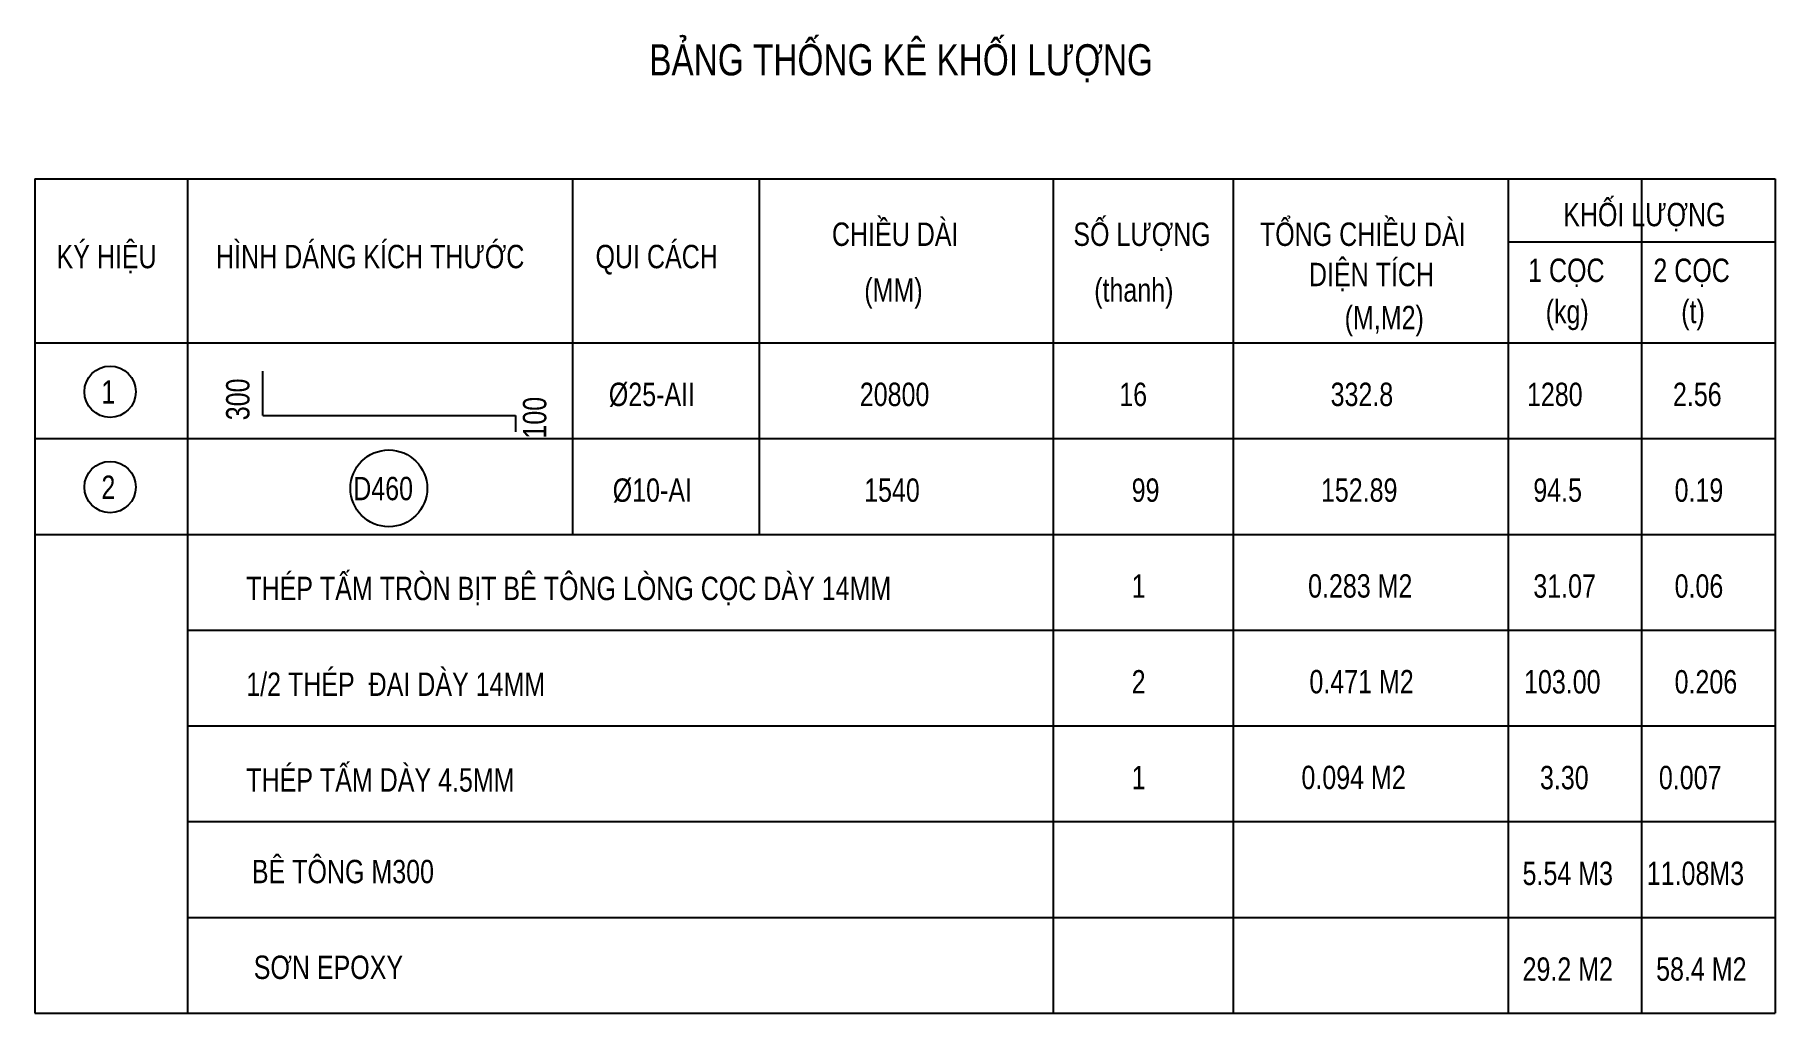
# Model space of a CAD drawing. Header units: millimetres. Extents: x -73021 to 3450336, y 75330 to 1037285.
# Drawn here: x 10482 to 16064, y 107048 to 110187 of the extents above; entities that cross this region are included whole.
import ezdxf

# ---------------------------------------------------------------- set-up
doc = ezdxf.new("R2010")
doc.units = ezdxf.units.MM
for name, color, linetype in [('03_Dimension line', 4, 'Continuous'), ('DIM', 4, 'Continuous'), ('MAINLINE', 1, 'Continuous')]:
    doc.layers.add(name, color=color, linetype=linetype)
doc.styles.add('Ghi chu', font='vn_vni.shx', dxfattribs={"width": 0.8})

msp = doc.modelspace()

# ---------------------------------------------------------------- texts
at = {"layer": '03_Dimension line', "color": 3, "style": 'Ghi chu', "width": 0.8}
msp.add_text('BAÛNG THOÁNG KEÂ KHOÁI LÖÔÏNG', height=100, dxfattribs=at).set_placement((12452.86, 110056.97))
at = {"layer": 'DIM', "style": 'Ghi chu', "width": 0.8}
for s, p in [('KHOÁI LÖÔÏNG', (15384.1, 109573.06)), ('CHIEÀU DAØI', (13038.98, 109509.91)), ('SOÁ LÖÔÏNG', (13813.05, 109509.91)), ('TOÅNG CHIEÀU DAØI', (14411.52, 109509.91)), ('KYÙ HIEÄU', (10551.94, 109438.31)), ('HÌNH DAÙNG KÍCH THÖÔÙC', (11063.77, 109438.31)), ('QUI CAÙCH', (12280.7, 109438.31)), ('DIEÄN TÍCH', (14568.58, 109380.71)), ('1 COÏC', (15271.55, 109394.21)), ('2 COÏC', (15673.3, 109394.21)), ('(MM)', (13142.59, 109331.06)), ('(thanh)', (13879.93, 109331.06)), ('(M,M2)', (14683.22, 109242.54)), ('(kg)', (15327.89, 109261.82)), ('(t)', (15762.61, 109261.82)), ('1', (10695.97, 109003.99)), ('%%C25-AII', (12323.38, 108996.11)), ('20800', (13128.27, 108996.11)), ('16', (13960.39, 108996.11)), ('332.8', (14638.16, 108996.11)), ('1280', (15267.83, 108996.11)), ('2.56', (15736.07, 108996.11)), ('2', (10695.97, 108698.15)), ('D460', (11503.57, 108693.99)), ('%%C10-AI', (12335.87, 108688.86)), ('1540', (13142.17, 108688.86)), ('99', (14000.18, 108688.86)), ('152.89', (14607.22, 108688.86)), ('94.5', (15288.31, 108688.86)), ('0.19', (15741.39, 108688.86)), ('THEÙP TAÁM TROØN BÒT BEÂ TOÂNG LOØNG COÏC DAØY 14MM', (11160.53, 108373.47)), ('1', (14000.18, 108381.18)), ('0.283 M2', (14565.9, 108381.6)), ('31.07', (15288.31, 108381.18)), ('0.06', (15741.39, 108381.18)), ('1/2 THEÙP  ÑAI DAØY 14MM', (11160.53, 108066.21)), ('2', (14000.18, 108073.93)), ('0.471 M2', (14570.15, 108074.35)), ('103.00', (15258.55, 108073.93)), ('0.206', (15741.39, 108073.93)), ('THEÙP TAÁM DAØY 4.5MM', (11160.53, 107758.96)), ('1', (14000.18, 107766.67)), ('0.094 M2', (14544.64, 107767.09)), ('3.30', (15309.56, 107766.67)), ('0.007', (15690.93, 107766.67)), ('BEÂ TOÂNG M300', (11178.46, 107465.2)), ('5.54 M3', (15253.81, 107459.42)), ('11.08M3', (15652.12, 107459.42)), ('SÔN EPOXY ', (11184.47, 107157.94)), ('29.2 M2', (15253.81, 107152.16)), ('58.4 M2', (15682.15, 107152.16))]:
    msp.add_text(s, height=75, dxfattribs=at).set_placement(p)
for s, p in [('300', (11170.77, 108950.61)), ('100', (12122.86, 108891.71))]:
    msp.add_text(s, height=75, rotation=90, dxfattribs=at).set_placement(p)

# ---------------------------------------------------------------- linework, layer by layer
at = {"layer": 'DIM'}
for centre in [(10723.89, 109042.09), (10723.89, 108736.24)]:
    msp.add_circle(centre, 82.29, dxfattribs=at)
at = {"layer": 'DIM', "color": 6}
msp.add_circle((11617.68, 108732.09), 123.19, dxfattribs=at)
at = {"layer": 'MAINLINE'}
for p, q in [((10482.36, 109724.96), (10482.36, 109198.96)), ((10482.36, 109724.96), (10482.36, 107048.18)), ((10482.36, 109724.96), (16063.98, 109724.96)), ((10971.66, 109724.96), (10971.66, 108277.2)), ((12206.56, 109724.96), (12206.56, 108584.45)), ((12805.79, 109724.96), (12805.79, 108584.45)), ((13747.92, 109724.96), (13747.92, 108277.2)), ((14325.76, 109724.96), (14325.76, 108277.2)), ((15207.29, 109724.96), (15207.29, 108277.2)), ((15635.64, 109724.96), (15635.64, 108277.2)), ((16063.98, 109724.96), (16063.98, 107048.18)), ((15207.29, 109523), (16063.98, 109523)), ((10482.36, 109198.96), (16063.98, 109198.96)), ((10482.36, 108891.71), (16063.98, 108891.71)), ((10482.36, 108584.45), (16063.98, 108584.45)), ((10482.36, 108584.45), (16063.98, 108584.45)), ((10971.66, 108277.2), (16063.98, 108277.2)), ((10971.66, 108277.2), (16063.98, 108277.2)), ((10971.66, 108277.2), (16063.98, 108277.2)), ((10971.66, 108277.2), (10971.66, 107969.94)), ((13747.92, 108277.2), (13747.92, 107969.94)), ((14325.76, 108277.2), (14325.76, 107969.94)), ((15207.29, 108277.2), (15207.29, 107969.94)), ((15635.64, 108277.2), (15635.64, 107969.94)), ((10971.66, 107969.94), (16063.98, 107969.94)), ((10971.66, 107969.94), (16063.98, 107969.94)), ((10971.66, 107969.94), (16063.98, 107969.94)), ((10971.66, 107969.94), (10971.66, 107048.18)), ((13747.92, 107969.94), (13747.92, 107662.69)), ((14325.76, 107969.94), (14325.76, 107662.69)), ((15207.29, 107969.94), (15207.29, 107662.69)), ((15635.64, 107969.94), (15635.64, 107048.18)), ((10971.66, 107662.69), (16063.98, 107662.69)), ((10971.66, 107662.69), (16063.98, 107662.69)), ((13747.92, 107662.69), (13747.92, 107048.18)), ((14325.76, 107662.69), (14325.76, 107048.18)), ((15207.29, 107662.69), (15207.29, 107048.18)), ((10971.66, 107355.43), (16063.98, 107355.43)), ((10971.66, 107355.43), (16063.98, 107355.43)), ((10482.36, 107048.18), (16063.98, 107048.18))]:
    msp.add_line(p, q, dxfattribs=at)
at = {"layer": 'MAINLINE', "color": 6}
for p, q in [((11213.77, 108966.25), (11213.77, 109107.86)), ((11213.77, 108966.25), (12024.29, 108966.25)), ((12024.29, 108966.25), (12024.29, 108913.22))]:
    msp.add_line(p, q, dxfattribs=at)

msp.set_redraw_order([(e.dxf.handle, doc.entitydb.next_handle()) for e in msp.query("TEXT MTEXT ATTDEF DIMENSION ARC_DIMENSION")])  # texts and dimensions are drawn at this point

doc.saveas('drawing.dxf')
